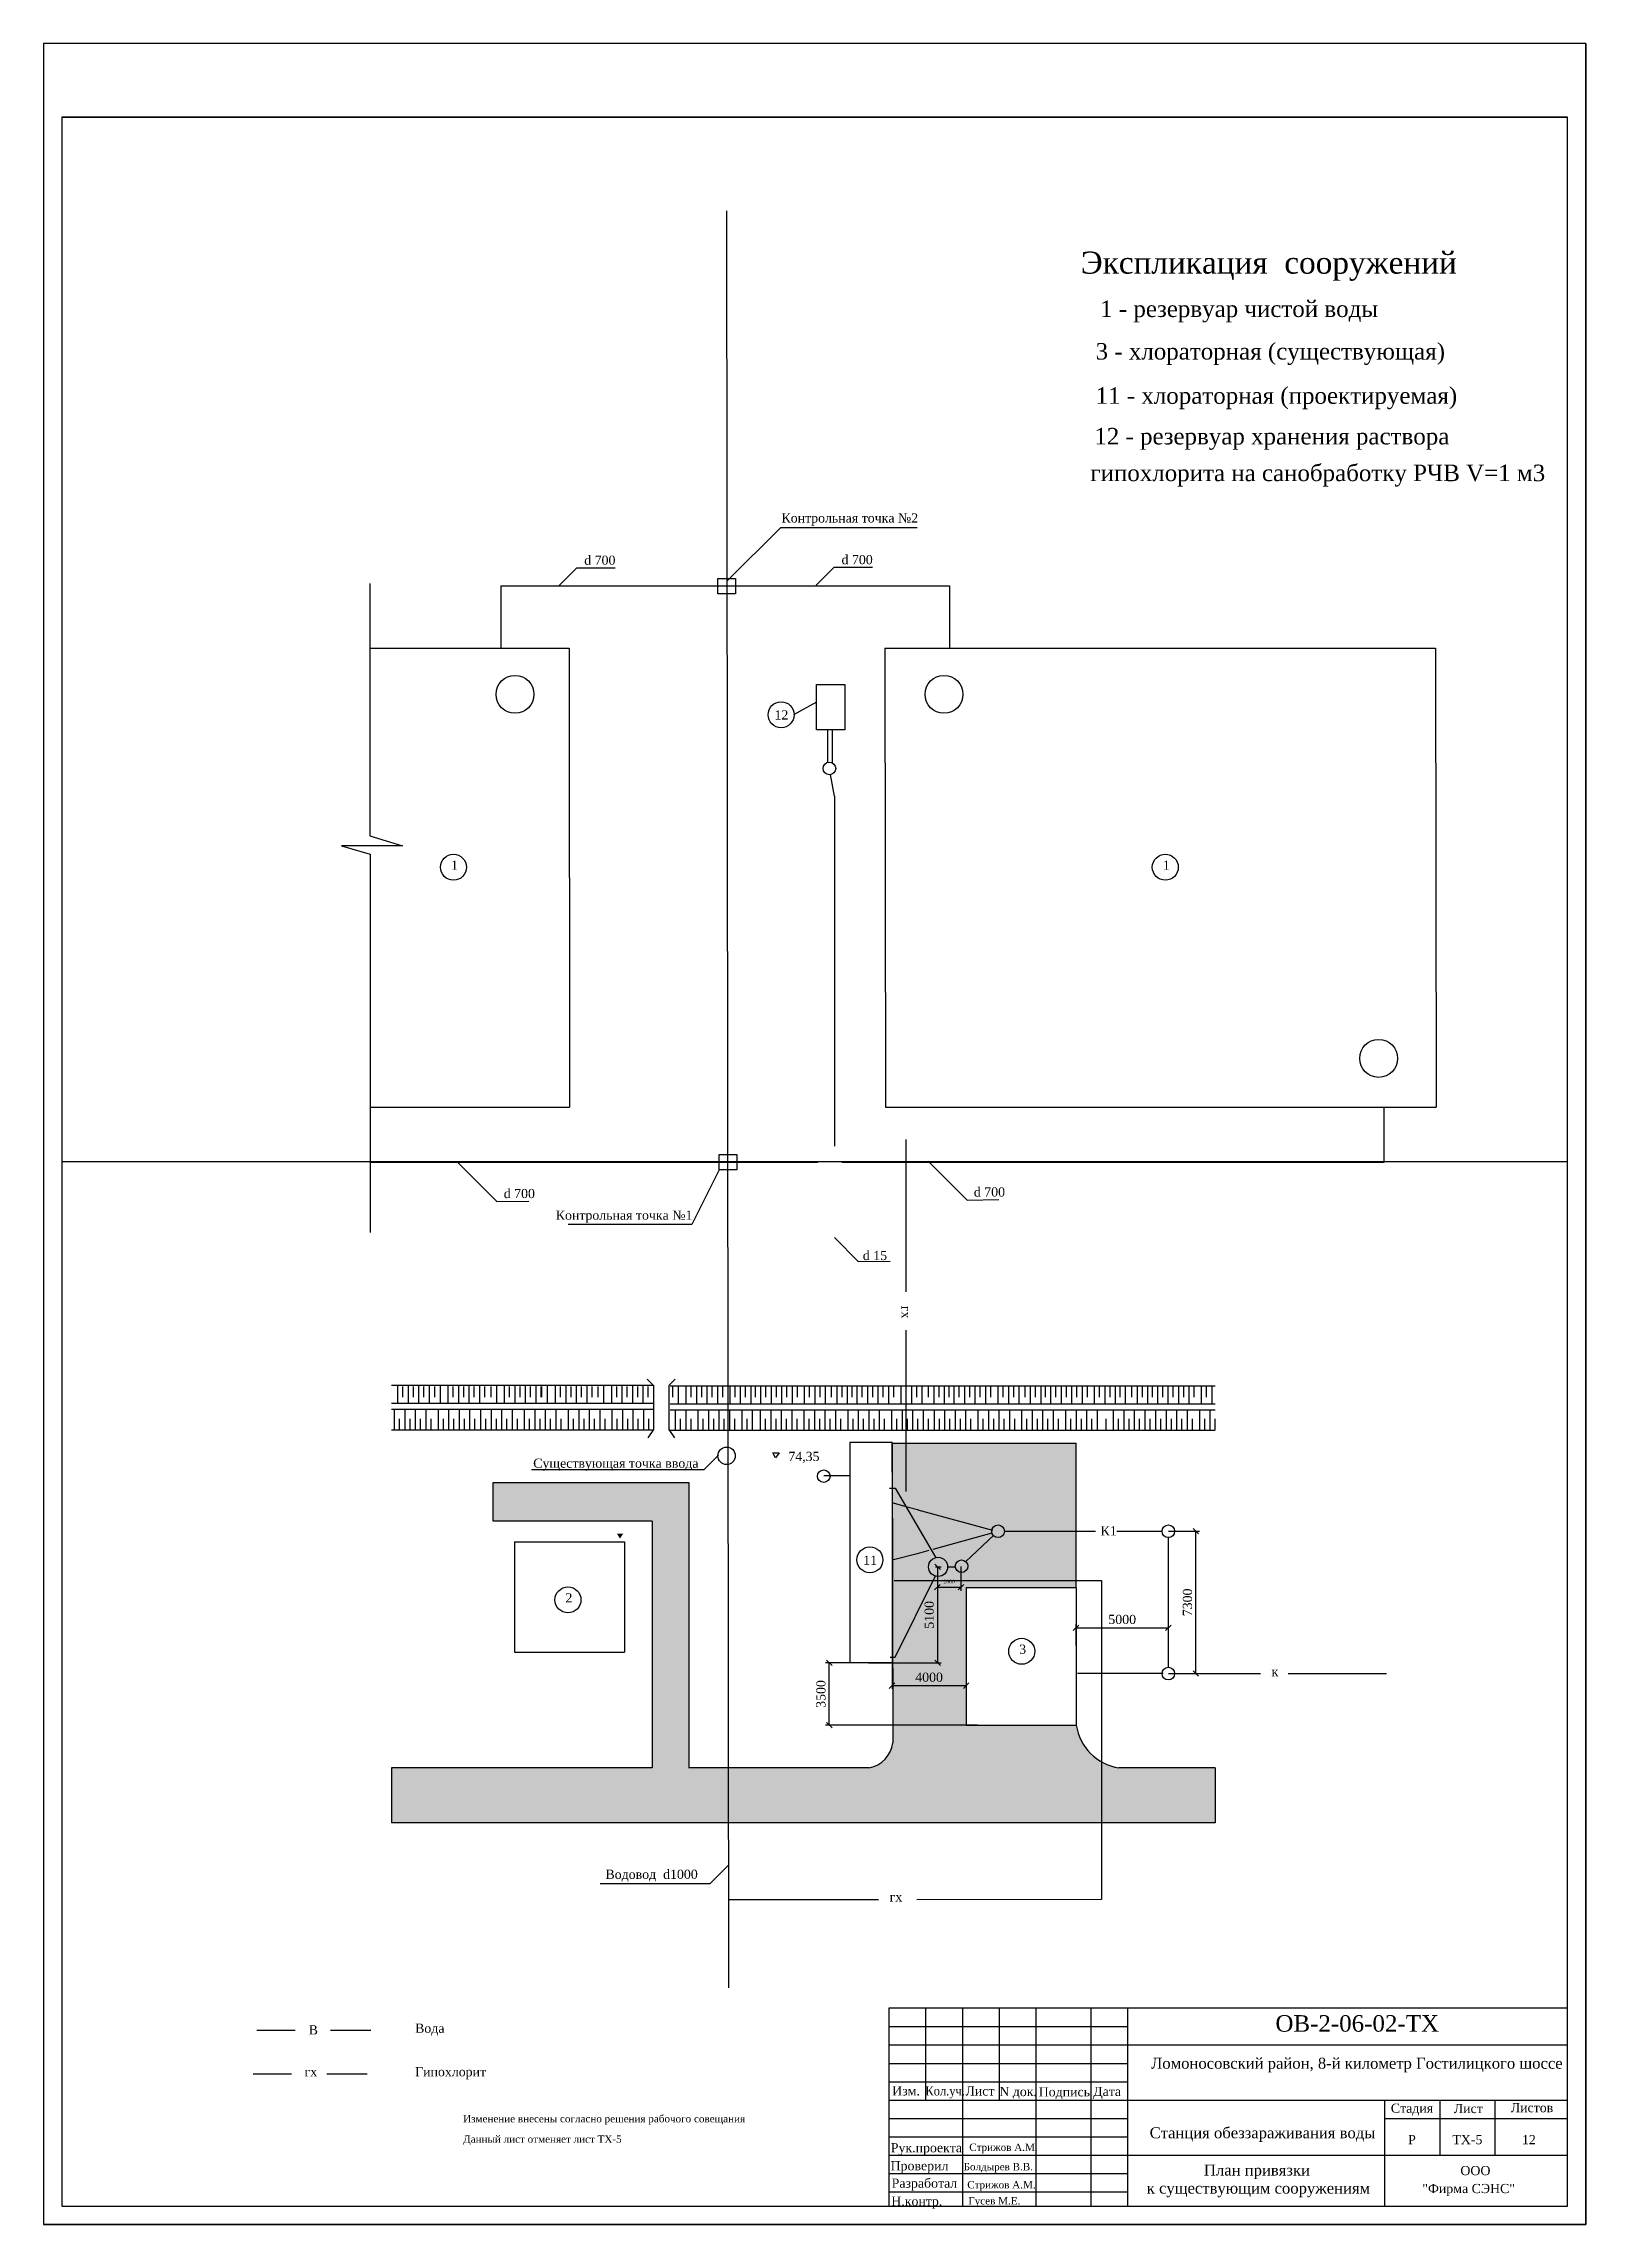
# Model space of a CAD drawing. Header units: millimetres. Extents: x 158645 to 1043550, y -60647 to 236438.
# Drawn here: x 230028 to 272044, y 175816 to 235216 of the extents above; entities that cross this region are included whole.
import ezdxf

# ---------------------------------------------------------------- set-up
doc = ezdxf.new("R2010")
doc.units = ezdxf.units.MM
doc.layers.add('опорудование', color=7, linetype='Continuous')
doc.styles.add('CН', font='TIMES.TTF')
doc.styles.add('СН с наклоном', font='TIMES.TTF', dxfattribs={"oblique": 15})
doc.dimstyles.new('СИС', dxfattribs={"dimscale": 0, "dimtxt": 100, "dimasz": 150, "dimexe": 100, "dimexo": 0.625, "dimgap": 100, "dimtad": 1, "dimdsep": 46, "dimtxsty": 'CН', "dimblk": 'OBLIQUE', "dimcen": 2.5, "dimclrd": 3, "dimclre": 3, "dimclrt": 7, "dimadec": 0, "dimazin": 0, "dimtm": 1e-09, "dimtfac": 1, "dimtmove": 0, "dimatfit": 3, "dimldrblk": 'NONE', "dimfxl": 0, "dimtolj": 1, "dimtzin": 0, "dimarcsym": 0})

msp = doc.modelspace()

# ---------------------------------------------------------------- texts
for s, height, style, p in [('Ломоносовский район, 8-й километр Гостилицкого шоссе', 300, 'СН с наклоном', (260187.639, 180055.609)), ('Изм.', 250, 'CН', (253137.673, 179327.982)), ('Лист', 250, 'CН', (255132.414, 179325.662)), ('N док.', 250, 'CН', (256055.15, 179309.311)), ('Подпись', 250, 'CН', (257128.248, 179302.326)), ('Дата', 250, 'CН', (258611.521, 179312.4)), ('Стадия', 250, 'CН', (266717.984, 178854.895)), ('Лист', 250, 'CН', (268432.305, 178847.316)), ('Листов', 250, 'CН', (269983.392, 178870.996)), ('Cтанция обеззараживания воды', 300, 'CН', (260150.879, 178161.259)), ('Р', 250, 'CН', (267188.664, 178000.057)), ('ТХ-5', 250, 'CН', (268394, 178000.057)), ('12', 250, 'CН', (270288.394, 178000.057)), ('Рук.проекта', 250, 'CН', (253099.659, 177780.078)), ('Стрижов А.М.', 200, 'CН', (255238.126, 177816.525)), ('Проверил', 250, 'CН', (253095.384, 177288.12)), ('Разработал', 250, 'CН', (253122.739, 176814.377)), ('Болдырев В.В.', 200, 'CН', (255083.119, 177288.12)), ('План привязки ', 300, 'CН', (261628.787, 177145.595)), ('ООО', 250, 'CН', (268612.697, 177156.199)), ('Н.контр.', 250, 'CН', (253113.621, 176322.414)), ('Стрижов А.М.', 200, 'CН', (255183.418, 176796.156)), ('Гусев М.Е.', 200, 'CН', (255210.772, 176358.856)), ('к существующим сооружениям', 300, 'CН', (260071.639, 176653.679)), ('"Фирма СЭНС"', 250, 'CН', (267575.028, 176668.147))]:
    msp.add_text(s, height=height, dxfattribs=dict(style=style)).set_placement(p)
at = {"style": 'CН', "width": 0.9}
msp.add_text('Кол.уч.', height=250, dxfattribs=at).set_placement((254042.184, 179327.982))
at = {"layer": 'опорудование', "color": 7, "ltscale": 80, "style": 'CН'}
for s, height, p in [('Экспликация  сооружений', 600, (258271.907, 228950.375)), ('1 - резервуар чистой воды', 450, (258801.053, 227769.101)), ('3 - хлораторная (существующая)', 450, (258678.42, 226610.033)), ('11 - хлораторная (проектируемая)', 450, (258678.42, 225404.644)), ('12 - резервуар хранения раствора ', 450, (258642.697, 224297.802)), ('гипохлорита на санобработку РЧВ V=1 м3', 450, (258535.53, 223298.069)), ('Контрольная точка №2', 250, (250123.265, 222171.18)), ('d 700', 250, (244751.299, 221019.69)), ('d 700', 250, (251758.92, 221035.385)), ('12', 250, (249932.495, 216805.278)), ('1', 250, (241121.613, 212713.215)), ('1', 250, (260507.723, 212713.215)), ('d 700', 250, (242558.757, 203769.927)), ('d 700', 250, (255361.821, 203812.519)), ('Контрольная точка №1', 250, (243975.972, 203179.887)), ('d 15', 250, (252337.983, 202081.826)), ('Существующая точка ввода', 250, (243361.542, 196424.676)), ('74,35', 250, (250310.383, 196609.334)), ('К1', 250, (258812.11, 194583.218)), ('2', 250, (244239.39, 192757.615)), ('3', 250, (256597.108, 191356.999)), ('к', 250, (263470.124, 190745.657)), ('Водовод  d1000', 250, (245329.439, 185226.985)), ('В', 250, (237246.684, 180989.981)), ('Вода', 250, (240145.084, 181033.562)), ('ОВ-2-06-02-ТХ', 450, (263575.144, 181064.681)), ('гх', 250, (237135.827, 179848.461)), ('Гипохлорит', 250, (240145.084, 179849.535)), ('Изменение внесены согласно решения рабочого совещания', 200, (241453.415, 178595.178)), ('Данный лист отменяет лист ТХ-5', 200, (241453.415, 178040.14))]:
    msp.add_text(s, height=height, dxfattribs=at).set_placement(p)
for rotation, p in [(270.04714861, (253391.639, 200835.175)), (0.04714861, (253068.849, 184609.995))]:
    msp.add_text('гх', height=250, rotation=rotation, dxfattribs=at).set_placement(p)
at = {"layer": 'опорудование', "color": 1, "ltscale": 80, "style": 'CН'}
msp.add_text('11', height=250, rotation=359.70460646, dxfattribs=at).set_placement((252347.41, 193780.047))

# ---------------------------------------------------------------- blocks, each defined once
blk = doc.blocks.new('_None')
blk = doc.blocks.new('_Oblique')
at = {"color": 0, "lineweight": -2}
blk.add_line((-0.5, -0.5), (0.5, 0.5), dxfattribs=at)
blk = doc.blocks.new('*D117')
at = {"layer": 'Defpoints', "color": 0, "ltscale": 80}
for p in [(260659, 192066), (258146, 191581), (260659, 191581)]:
    blk.add_point(p, dxfattribs=at)
at = {"layer": 'опорудование', "color": 3, "lineweight": -2, "ltscale": 80}
for p, q in [((258146, 191582), (258146, 192166)), ((258146, 192066), (260659, 192066)), ((260659, 191582), (260659, 192166))]:
    blk.add_line(p, q, dxfattribs=at)
at = {"layer": 'опорудование', "color": 3, "lineweight": -2, "ltscale": 80, "xscale": 150, "yscale": 150, "zscale": 150, "rotation": 180}
blk.add_blockref('_Oblique', (258146, 192066), dxfattribs=at)
at = {"layer": 'опорудование', "color": 3, "lineweight": -2, "ltscale": 80, "xscale": 150, "yscale": 150, "zscale": 150}
blk.add_blockref('_Oblique', (260659, 192066), dxfattribs=at)
at = {"layer": 'опорудование', "color": 7, "ltscale": 80, "insert": (259403, 192293), "char_height": 250, "attachment_point": 5, "style": 'CН'}
blk.add_mtext('\\A1;{\\fTimes New Roman|b0|i0|c204|p18;5000}', dxfattribs=at)
blk = doc.blocks.new('*D115')
at = {"layer": 'Defpoints', "color": 0, "ltscale": 80}
for p in [(254318, 193725), (252489, 191112), (254375, 191112)]:
    blk.add_point(p, dxfattribs=at)
at = {"layer": 'опорудование', "color": 3, "lineweight": -2, "ltscale": 80}
for p, q in [((254318, 193725), (254475, 193725)), ((254375, 193725), (254375, 191112)), ((252490, 191112), (254475, 191112))]:
    blk.add_line(p, q, dxfattribs=at)
at = {"layer": 'опорудование', "color": 3, "lineweight": -2, "ltscale": 80, "xscale": 150, "yscale": 150, "zscale": 150}
for p, rotation in [((254375, 193725), 90), ((254375, 191112), 270)]:
    blk.add_blockref('_Oblique', p, dxfattribs=dict(at, rotation=rotation))
at = {"layer": 'опорудование', "color": 7, "ltscale": 80, "insert": (254148, 192418), "char_height": 250, "attachment_point": 5, "rotation": 90, "style": 'CН'}
blk.add_mtext('\\A1;{\\fTimes New Roman|b0|i0|c204|p18;5100}', dxfattribs=at)
blk = doc.blocks.new('*D119')
at = {"layer": 'Defpoints', "color": 0, "ltscale": 80}
for p in [(253134, 191142), (255152, 191142), (255152, 190491)]:
    blk.add_point(p, dxfattribs=at)
at = {"layer": 'опорудование', "color": 3, "lineweight": -2, "ltscale": 80}
for p, q in [((253134, 191142), (253134, 190391)), ((255152, 191142), (255152, 190391)), ((253134, 190491), (255152, 190491))]:
    blk.add_line(p, q, dxfattribs=at)
at = {"layer": 'опорудование', "color": 3, "lineweight": -2, "ltscale": 80, "xscale": 150, "yscale": 150, "zscale": 150, "rotation": 180}
blk.add_blockref('_Oblique', (253134, 190491), dxfattribs=at)
at = {"layer": 'опорудование', "color": 3, "lineweight": -2, "ltscale": 80, "xscale": 150, "yscale": 150, "zscale": 150}
blk.add_blockref('_Oblique', (255152, 190491), dxfattribs=at)
at = {"layer": 'опорудование', "color": 7, "ltscale": 80, "insert": (254143, 190718), "char_height": 250, "attachment_point": 5, "style": 'CН'}
blk.add_mtext('\\A1;{\\fTimes New Roman|b0|i0|c204|p18;4000}', dxfattribs=at)
blk = doc.blocks.new('*D118')
at = {"layer": 'Defpoints', "color": 0, "ltscale": 80}
for p in [(251424, 191112), (252846, 191112), (255463, 189413)]:
    blk.add_point(p, dxfattribs=at)
at = {"layer": 'опорудование', "color": 3, "lineweight": -2, "ltscale": 80}
for p, q in [((252846, 191112), (251324, 191112)), ((251424, 189413), (251424, 191112)), ((255463, 189413), (251324, 189413))]:
    blk.add_line(p, q, dxfattribs=at)
at = {"layer": 'опорудование', "color": 3, "lineweight": -2, "ltscale": 80, "xscale": 150, "yscale": 150, "zscale": 150}
for p, rotation in [((251424, 191112), 90), ((251424, 189413), 270)]:
    blk.add_blockref('_Oblique', p, dxfattribs=dict(at, rotation=rotation))
at = {"layer": 'опорудование', "color": 7, "ltscale": 80, "insert": (251197, 190263), "char_height": 250, "attachment_point": 5, "rotation": 90, "style": 'CН'}
blk.add_mtext('\\A1;{\\fTimes New Roman|b0|i0|c204|p18;3500}', dxfattribs=at)
blk = doc.blocks.new('*D114')
at = {"layer": 'Defpoints', "color": 0, "ltscale": 80}
for p in [(254368, 193723), (255012, 193731), (255012, 193172)]:
    blk.add_point(p, dxfattribs=at)
at = {"layer": 'опорудование', "color": 3, "lineweight": -2, "ltscale": 80}
for p, q in [((254368, 193723), (254368, 193072)), ((255012, 193731), (255012, 193072)), ((254368, 193172), (255012, 193172))]:
    blk.add_line(p, q, dxfattribs=at)
at = {"layer": 'опорудование', "color": 3, "lineweight": -2, "ltscale": 80, "xscale": 150, "yscale": 150, "zscale": 150, "rotation": 180}
blk.add_blockref('_Oblique', (254368, 193172), dxfattribs=at)
at = {"layer": 'опорудование', "color": 3, "lineweight": -2, "ltscale": 80, "xscale": 150, "yscale": 150, "zscale": 150}
blk.add_blockref('_Oblique', (255012, 193172), dxfattribs=at)
at = {"layer": 'опорудование', "color": 7, "ltscale": 80, "insert": (254690, 193323), "char_height": 100, "attachment_point": 5, "style": 'CН'}
blk.add_mtext('\\A1;{\\fTimes New Roman|b0|i0|c204|p18;2000}', dxfattribs=at)
blk = doc.blocks.new('*D116')
at = {"layer": 'Defpoints', "color": 0, "ltscale": 80}
for p in [(260659, 194696), (261408, 194696), (260659, 190819)]:
    blk.add_point(p, dxfattribs=at)
at = {"layer": 'опорудование', "color": 3, "lineweight": -2, "ltscale": 80}
for p, q in [((260659, 194696), (261508, 194696)), ((261408, 190819), (261408, 194696)), ((260659, 190819), (261508, 190819))]:
    blk.add_line(p, q, dxfattribs=at)
at = {"layer": 'опорудование', "color": 3, "lineweight": -2, "ltscale": 80, "xscale": 150, "yscale": 150, "zscale": 150}
for p, rotation in [((261408, 194696), 90), ((261408, 190819), 270)]:
    blk.add_blockref('_Oblique', p, dxfattribs=dict(at, rotation=rotation))
at = {"layer": 'опорудование', "color": 7, "ltscale": 80, "insert": (261180, 192758), "char_height": 250, "attachment_point": 5, "rotation": 90, "style": 'CН'}
blk.add_mtext('\\A1;{\\fTimes New Roman|b0|i0|c204|p18;7300}', dxfattribs=at)

# ---------------------------------------------------------------- dimensions: what is measured, and where the dimension line sits
at = {"layer": 'опорудование', "color": 7, "ltscale": 80}
for base, p1, p2, angle, text, picture, middle in [((261408.002, 194696.128), (260658.764, 190819.222), (260658.764, 194696.128), 90, '{\\fTimes New Roman|b0|i0|c204|p18;7300}', '*D116', (261180.479, 192757.675)), ((254374.974, 191111.979), (254317.813, 193724.772), (252488.928, 191111.979), 270, '{\\fTimes New Roman|b0|i0|c204|p18;5100}', '*D115', (254147.811, 192418.376)), ((251424.255, 191111.979), (255463.395, 189413.229), (252846.347, 191111.979), 90, '{\\fTimes New Roman|b0|i0|c204|p18;3500}', '*D118', (251197.092, 190262.604))]:
    dim = msp.add_linear_dim(base=base, p1=p1, p2=p2, angle=angle, text=text, dimstyle='СИС', override={"dimscale": 1, "dimtxt": 250}, dxfattribs=at)
    dim.commit()
    dim.dimension.update_dxf_attribs({"geometry": picture, "text_midpoint": middle})
at = {"layer": 'опорудование', "color": 1, "ltscale": 80}
dim = msp.add_linear_dim(base=(255012.377, 193171.745), p1=(254368.016, 193723.415), p2=(255012.377, 193731.176), text='{\\fTimes New Roman|b0|i0|c204|p18;2000}', dimstyle='СИС', override={"dimscale": 1}, dxfattribs=at)
dim.commit()
dim.dimension.update_dxf_attribs({"geometry": '*D114', "text_midpoint": (254690.197, 193322.61)})
at = {"layer": 'опорудование', "color": 7, "ltscale": 80}
for base, p1, p2, text, picture, middle in [((260658.764, 192066.163), (258146.392, 191581.193), (260658.764, 191581.193), '{\\fTimes New Roman|b0|i0|c204|p18;5000}', '*D117', (259402.578, 192293.326)), ((255151.65, 190490.543), (253133.793, 191142.452), (255151.65, 191142.452), '{\\fTimes New Roman|b0|i0|c204|p18;4000}', '*D119', (254142.722, 190717.706))]:
    dim = msp.add_linear_dim(base=base, p1=p1, p2=p2, text=text, dimstyle='СИС', override={"dimscale": 1, "dimtxt": 250}, dxfattribs=at)
    dim.commit()
    dim.dimension.update_dxf_attribs({"geometry": picture, "text_midpoint": middle})

# ---------------------------------------------------------------- hatches: boundary and pattern name
at = {"layer": 'опорудование', "ltscale": 80}
h = msp.add_hatch(dxfattribs=at)
h.set_pattern_fill('SWAMP', scale=10, style=0)
h.set_pattern_definition([(360, (64198.84, 181895.07), (127, 219.97), [31.75, -222.25]), (90, (64214.71, 181895.07), (-127, 219.97), [15.875, -424.066]), (90, (64218.68, 181895.07), (-127, 219.97), [12.7, -427.241]), (90, (64210.75, 181895.07), (-127, 219.97), [12.7, -427.241]), (60, (64222.65, 181895.07), (-126.9996, 219.97023), [10.16, -243.84]), (120, (64206.78, 181895.07), (-253.9996, 0.00023), [10.16, -243.84])])
h.paths.add_polyline_path([(247601.65, 194406.579), (247602.252, 196020.236), (242271.207, 196020.236), (242271.207, 194974.148), (246601.65, 194974.148), (246602.525, 188250.861), (245869.571, 188250.861), (239505.383, 188250.861), (239505.383, 186750.861), (248675.183, 186750.861), (248673.444, 188250.861), (247603.653, 188250.861)])
h.paths.add_polyline_path([(251206.36, 186750.861), (251206.36, 188250.861), (248673.444, 188250.861), (248675.183, 186750.861)])
h.paths.add_polyline_path([(261934.354, 186750.861), (261934.354, 188250.861), (259308.621, 188250.861, -0.325710091), (258151.65, 189413.229), (255151.65, 189413.229), (255151.65, 193163.229), (258151.65, 193163.229), (258151.65, 197097.17), (253136.555, 197097.17), (253151.621, 188932.213, -0.326935667), (252511.805, 188250.861), (251206.36, 188250.861), (251206.36, 186750.861)])
msp.add_hatch(color=7, dxfattribs=at).paths.add_polyline_path([(245816.092, 194628.53), (245660.087, 194628.53), (245644.489, 194628.53), (245722.489, 194496.064)])

# ---------------------------------------------------------------- linework, layer by layer
for p, q in [((230028.163, 235215.821), (230028.163, 175815.821)), ((272028.163, 235215.821), (230028.163, 235215.821)), ((272028.163, 175815.821), (272028.163, 235215.821)), ((272028.163, 235215.821), (272028.163, 175815.821)), ((230528.163, 233215.821), (230528.163, 176315.821)), ((230528.163, 233215.821), (271528.163, 233215.821)), ((271528.163, 233215.821), (230528.163, 233215.821)), ((271528.163, 176315.821), (271528.163, 233215.821)), ((253049.098, 181702.031), (253049.098, 176315.821)), ((271528.163, 181702.031), (253049.098, 181702.031)), ((253049.098, 181202.031), (259549.098, 181202.031)), ((254049.098, 181702.031), (254049.098, 179202.031)), ((255049.098, 181702.031), (255049.098, 176315.821)), ((256049.098, 181702.031), (256049.098, 179202.031)), ((257049.098, 181702.031), (257049.098, 176315.821)), ((258549.098, 181702.031), (258549.098, 176315.821)), ((259549.098, 181702.031), (259549.098, 176315.821)), ((253049.098, 180702.031), (271528.163, 180702.031)), ((253049.098, 180202.031), (259549.098, 180202.031)), ((253049.098, 179702.031), (259549.098, 179702.031)), ((253049.098, 179202.031), (271528.163, 179202.031)), ((266549.098, 179202.031), (266549.098, 176315.821)), ((268049.098, 179202.031), (268049.098, 177702.031)), ((269549.098, 179202.031), (269549.098, 177702.031)), ((253049.098, 178702.031), (259549.098, 178702.031)), ((253049.098, 178202.031), (259549.098, 178202.031)), ((266549.098, 178702.031), (271528.163, 178702.031)), ((253049.098, 177702.031), (271528.163, 177702.031)), ((253049.098, 177202.031), (259549.098, 177202.031)), ((253049.098, 176702.031), (259549.098, 176702.031)), ((230528.163, 176315.821), (271528.163, 176315.821)), ((230028.163, 175815.821), (272028.163, 175815.821)), ((272028.163, 175815.821), (230028.163, 175815.821))]:
    msp.add_line(p, q)
msp.add_arc((272033.784, 175848.709), 10, 270, 0)
at = {"layer": 'Defpoints', "color": 2}
msp.add_line((230528.163, 204765.821), (271528.163, 204765.821), dxfattribs=at)
at = {"layer": 'Defpoints', "color": 7, "ltscale": 80}
for p, q in [((239505.383, 188250.861), (239505.383, 186750.861)), ((261934.354, 188250.861), (261934.354, 186750.861))]:
    msp.add_line(p, q, dxfattribs=at)
at = {"layer": 'опорудование', "color": 1, "ltscale": 80}
for p, q in [((248624.269, 230665.373), (248680.389, 182260.605)), ((242480.943, 220449.993), (254701.521, 220449.993)), ((242480.943, 220449.993), (242480.943, 218749.993)), ((254701.521, 220449.993), (254701.521, 218749.993)), ((251378.016, 216514.868), (251375.701, 215634.59)), ((251504.652, 216527.042), (251503.045, 215624.965)), ((251565.538, 214717.715), (251459.904, 215303.675)), ((251565.538, 214717.715), (251565.538, 205180.625)), ((266540.207, 204749.993), (266540.207, 206249.993)), ((253508.4, 205362.432), (253508.4, 201214.14)), ((238916.61, 204749.993), (251114.665, 204749.993)), ((251769.145, 204749.993), (266540.207, 204749.993)), ((253508.4, 200170.931), (253508.4, 195774.251)), ((251983.793, 197111.979), (251983.793, 191111.979)), ((253133.793, 197111.979), (251983.793, 197111.979)), ((253133.793, 197111.979), (253133.793, 191111.979)), ((251274.601, 196213.354), (251983.793, 196213.354)), ((253063.963, 195869.044), (253220.155, 195869.044)), ((253131.438, 195476.969), (253486.107, 195379.663)), ((253220.155, 195869.044), (254317.84, 193993.417)), ((253542.672, 195364.145), (253861.824, 195276.583)), ((253832.446, 195282.824), (255872.444, 194724.957)), ((254251.025, 194206.298), (255856.812, 194650.618)), ((255144.943, 193871.253), (255908.931, 194590.392)), ((256193.884, 194696.128), (258679.097, 194696.128)), ((259254.804, 194696.128), (260487.156, 194696.128)), ((260658.764, 190990.767), (260658.764, 194524.52)), ((253133.772, 193917.319), (253855.812, 194100.252)), ((253829.77, 194089.737), (254149.355, 194178.166)), ((254645.09, 193725.698), (254859.287, 193725.698)), ((253190.715, 193350.152), (258838.741, 193350.152)), ((253220.155, 191267.794), (254317.84, 193479.83)), ((258838.741, 193350.152), (258838.741, 184663.898)), ((253133.793, 191111.979), (251983.793, 191111.979)), ((253086.276, 191267.794), (253220.155, 191267.794)), ((252764.5, 184656.855), (248677.617, 184652.117)), ((258838.741, 184663.898), (253810.91, 184658.068)), ((235830.595, 181104.676), (236875.159, 181104.676)), ((237843.606, 181104.676), (238941.179, 181104.676)), ((235731.873, 179920.649), (236776.437, 179920.649)), ((237744.884, 179920.649), (238842.458, 179920.649))]:
    msp.add_line(p, q, dxfattribs=at)
at = {"layer": 'опорудование', "color": 7, "ltscale": 80}
for p, q in [((238916.61, 220506.803), (238916.61, 213639.825)), ((238930.12, 218749.993), (244338.081, 218749.993)), ((244338.081, 218749.993), (244352.573, 206249.993)), ((252938.087, 218749.993), (267938.097, 218749.993)), ((252938.087, 218749.993), (252952.579, 206249.993)), ((267938.097, 218749.993), (267952.589, 206249.993)), ((239805.053, 213366.196), (238136.563, 213366.196)), ((238136.563, 213366.196), (238922.864, 213136.297)), ((238916.61, 213639.825), (239805.053, 213366.196)), ((238922.864, 213136.297), (238922.864, 202830.694)), ((238930.12, 206249.993), (244352.573, 206249.993)), ((252952.579, 206249.993), (267952.589, 206249.993)), ((239505.383, 198676.846), (246641.058, 198676.846)), ((239665.776, 198644.646), (239665.776, 198185.492)), ((239801.939, 198639.206), (239801.939, 198350.837)), ((239954.443, 198644.646), (239954.443, 198185.492)), ((240090.606, 198639.206), (240090.606, 198350.837)), ((240237.662, 198644.646), (240237.662, 198185.492)), ((240373.825, 198639.206), (240373.825, 198350.837)), ((240526.329, 198644.646), (240526.329, 198185.492)), ((240672.313, 198639.206), (240672.313, 198350.837)), ((240824.817, 198644.646), (240824.817, 198185.492)), ((241037.999, 198644.646), (241037.999, 198185.492)), ((241174.162, 198639.206), (241174.162, 198350.837)), ((241326.666, 198644.646), (241326.666, 198185.492)), ((241462.829, 198639.206), (241462.829, 198350.837)), ((241609.885, 198644.646), (241609.885, 198185.492)), ((241746.048, 198639.206), (241746.048, 198350.837)), ((241898.552, 198644.646), (241898.552, 198185.492)), ((242034.715, 198639.206), (242034.715, 198350.837)), ((242205.115, 198639.206), (242205.115, 198350.837)), ((242357.619, 198644.646), (242357.619, 198185.492)), ((242570.801, 198644.646), (242570.801, 198185.492)), ((242706.964, 198639.206), (242706.964, 198350.837)), ((242859.468, 198644.646), (242859.468, 198185.492)), ((242995.631, 198639.206), (242995.631, 198350.837)), ((243142.687, 198644.646), (243142.687, 198185.492)), ((243278.851, 198639.206), (243278.851, 198350.837)), ((243431.354, 198644.646), (243431.354, 198185.492)), ((243567.518, 198639.206), (243567.518, 198350.837)), ((243591.937, 198639.206), (243591.937, 198350.837)), ((243744.441, 198644.646), (243744.441, 198185.492)), ((243957.623, 198644.646), (243957.623, 198185.492)), ((244093.786, 198639.206), (244093.786, 198350.837)), ((244246.29, 198644.646), (244246.29, 198185.492)), ((244382.453, 198639.206), (244382.453, 198350.837)), ((244529.509, 198644.646), (244529.509, 198185.492)), ((244665.672, 198639.206), (244665.672, 198350.837)), ((244818.176, 198644.646), (244818.176, 198185.492)), ((244954.339, 198639.206), (244954.339, 198350.837)), ((245124.739, 198639.206), (245124.739, 198350.837)), ((245277.243, 198644.646), (245277.243, 198185.492)), ((245490.425, 198644.646), (245490.425, 198185.492)), ((245626.588, 198639.206), (245626.588, 198350.837)), ((245779.092, 198644.646), (245779.092, 198185.492)), ((245915.255, 198639.206), (245915.255, 198350.837)), ((246062.311, 198644.646), (246062.311, 198185.492)), ((246198.475, 198639.206), (246198.475, 198350.837)), ((246350.978, 198644.646), (246350.978, 198185.492)), ((246638.777, 198665.649), (246464.656, 198839.59)), ((246487.142, 198639.206), (246487.142, 198350.837)), ((246638.777, 198676.846), (246638.777, 197460.892)), ((247056.669, 198665.649), (247230.79, 198839.59)), ((247056.669, 198660.592), (247056.669, 197444.637)), ((247091.493, 198660.592), (261934.354, 198660.592)), ((247153.878, 198639.206), (247153.878, 198350.837)), ((247306.382, 198644.646), (247306.382, 198169.237)), ((247519.564, 198644.646), (247519.564, 198169.237)), ((247655.727, 198639.206), (247655.727, 198350.837)), ((247808.231, 198644.646), (247808.231, 198169.237)), ((247944.394, 198639.206), (247944.394, 198350.837)), ((248091.45, 198644.646), (248091.45, 198169.237)), ((248227.613, 198639.206), (248227.613, 198350.837)), ((248380.117, 198644.646), (248380.117, 198169.237)), ((248516.281, 198639.206), (248516.281, 198350.837)), ((248712.593, 198644.646), (248712.593, 198169.237)), ((248848.756, 198639.206), (248848.756, 198350.837)), ((249001.26, 198644.646), (249001.26, 198169.237)), ((249137.423, 198639.206), (249137.423, 198350.837)), ((249284.479, 198644.646), (249284.479, 198169.237)), ((249407.713, 198639.206), (249407.713, 198350.837)), ((249550.293, 198644.646), (249550.293, 198169.237)), ((249686.456, 198639.206), (249686.456, 198350.837)), ((249838.96, 198644.646), (249838.96, 198169.237)), ((249975.124, 198639.206), (249975.124, 198350.837)), ((250122.18, 198644.646), (250122.18, 198169.237)), ((250258.343, 198639.206), (250258.343, 198350.837)), ((250410.847, 198644.646), (250410.847, 198169.237)), ((250547.01, 198639.206), (250547.01, 198350.837)), ((250743.322, 198644.646), (250743.322, 198169.237)), ((250879.485, 198639.206), (250879.485, 198350.837)), ((251031.989, 198644.646), (251031.989, 198169.237)), ((251168.152, 198639.206), (251168.152, 198350.837)), ((251315.208, 198644.646), (251315.208, 198169.237)), ((251476.759, 198639.206), (251476.759, 198350.837)), ((251629.263, 198644.646), (251629.263, 198169.237)), ((251765.426, 198639.206), (251765.426, 198350.837)), ((251912.482, 198644.646), (251912.482, 198169.237)), ((252035.716, 198639.206), (252035.716, 198350.837)), ((252178.296, 198644.646), (252178.296, 198169.237)), ((252314.459, 198639.206), (252314.459, 198350.837)), ((252466.963, 198644.646), (252466.963, 198169.237)), ((252603.126, 198639.206), (252603.126, 198350.837)), ((252750.182, 198644.646), (252750.182, 198169.237)), ((252886.346, 198639.206), (252886.346, 198350.837)), ((253038.85, 198644.646), (253038.85, 198169.237)), ((253175.013, 198639.206), (253175.013, 198350.837)), ((253371.325, 198644.646), (253371.325, 198169.237)), ((253507.488, 198639.206), (253507.488, 198350.837)), ((253659.992, 198644.646), (253659.992, 198169.237)), ((253796.155, 198639.206), (253796.155, 198350.837)), ((253943.211, 198644.646), (253943.211, 198169.237)), ((254119.693, 198639.206), (254119.693, 198350.837)), ((254272.197, 198644.646), (254272.197, 198169.237)), ((254408.36, 198639.206), (254408.36, 198350.837)), ((254555.416, 198644.646), (254555.416, 198169.237)), ((254678.65, 198639.206), (254678.65, 198350.837)), ((254821.23, 198644.646), (254821.23, 198169.237)), ((254957.394, 198639.206), (254957.394, 198350.837)), ((255109.898, 198644.646), (255109.898, 198169.237)), ((255246.061, 198639.206), (255246.061, 198350.837)), ((255393.117, 198644.646), (255393.117, 198169.237)), ((255529.28, 198639.206), (255529.28, 198350.837)), ((255681.784, 198644.646), (255681.784, 198169.237)), ((255817.947, 198639.206), (255817.947, 198350.837)), ((256014.259, 198644.646), (256014.259, 198169.237)), ((256150.422, 198639.206), (256150.422, 198350.837)), ((256302.926, 198644.646), (256302.926, 198169.237)), ((256439.09, 198639.206), (256439.09, 198350.837)), ((256586.146, 198644.646), (256586.146, 198169.237)), ((256747.696, 198639.206), (256747.696, 198350.837)), ((256900.2, 198644.646), (256900.2, 198169.237)), ((257036.363, 198639.206), (257036.363, 198350.837)), ((257183.419, 198644.646), (257183.419, 198169.237)), ((257306.653, 198639.206), (257306.653, 198350.837)), ((257449.233, 198644.646), (257449.233, 198169.237)), ((257585.396, 198639.206), (257585.396, 198350.837)), ((257737.9, 198644.646), (257737.9, 198169.237)), ((257874.064, 198639.206), (257874.064, 198350.837)), ((258021.12, 198644.646), (258021.12, 198169.237)), ((258157.283, 198639.206), (258157.283, 198350.837)), ((258309.787, 198644.646), (258309.787, 198169.237)), ((258445.95, 198639.206), (258445.95, 198350.837)), ((258642.262, 198644.646), (258642.262, 198169.237)), ((258778.425, 198639.206), (258778.425, 198350.837)), ((258930.929, 198644.646), (258930.929, 198169.237)), ((259067.092, 198639.206), (259067.092, 198350.837)), ((259214.148, 198644.646), (259214.148, 198169.237)), ((259335.866, 198639.206), (259335.866, 198350.837)), ((259482.922, 198644.646), (259482.922, 198169.237)), ((259659.404, 198639.206), (259659.404, 198350.837)), ((259811.908, 198644.646), (259811.908, 198169.237)), ((259948.071, 198639.206), (259948.071, 198350.837)), ((260095.127, 198644.646), (260095.127, 198169.237)), ((260218.361, 198639.206), (260218.361, 198350.837)), ((260360.941, 198644.646), (260360.941, 198169.237)), ((260497.104, 198639.206), (260497.104, 198350.837)), ((260649.608, 198644.646), (260649.608, 198169.237)), ((260785.772, 198639.206), (260785.772, 198350.837)), ((260932.828, 198644.646), (260932.828, 198169.237)), ((261068.991, 198639.206), (261068.991, 198350.837)), ((261221.495, 198644.646), (261221.495, 198169.237)), ((261357.658, 198639.206), (261357.658, 198350.837)), ((261553.97, 198644.646), (261553.97, 198169.237)), ((261690.133, 198639.206), (261690.133, 198350.837)), ((261842.637, 198644.646), (261842.637, 198169.237)), ((239505.383, 198185.492), (245778.815, 198185.492)), ((239505.383, 198017.504), (246641.058, 198017.504)), ((239585.751, 197464.245), (239585.751, 198013.777)), ((239874.418, 197464.245), (239874.418, 198013.777)), ((240157.638, 197464.245), (240157.638, 198013.777)), ((240446.305, 197464.245), (240446.305, 198013.777)), ((240778.78, 197464.245), (240778.78, 198013.777)), ((241067.447, 197464.245), (241067.447, 198013.777)), ((241350.667, 197464.245), (241350.667, 198013.777)), ((241639.334, 197464.245), (241639.334, 198013.777)), ((241935.655, 197464.245), (241935.655, 198013.777)), ((242224.323, 197464.245), (242224.323, 198013.777)), ((242507.542, 197464.245), (242507.542, 198013.777)), ((242796.209, 197464.245), (242796.209, 198013.777)), ((243128.684, 197464.245), (243128.684, 198013.777)), ((243417.352, 197464.245), (243417.352, 198013.777)), ((243700.571, 197464.245), (243700.571, 198013.777)), ((243989.238, 197464.245), (243989.238, 198013.777)), ((244321.712, 197464.245), (244321.712, 198013.777)), ((244610.38, 197464.245), (244610.38, 198013.777)), ((244893.599, 197464.245), (244893.599, 198013.777)), ((245182.266, 197464.245), (245182.266, 198013.777)), ((245514.741, 197464.245), (245514.741, 198013.777)), ((245779.092, 198185.492), (246641.058, 198185.492)), ((245803.408, 197464.245), (245803.408, 198013.777)), ((246086.628, 197464.245), (246086.628, 198013.777)), ((246375.295, 197464.245), (246375.295, 198013.777)), ((247091.493, 198169.237), (261934.354, 198169.237)), ((247091.493, 198001.249), (261934.354, 198001.249)), ((247234.274, 197464.245), (247234.274, 198013.777)), ((247522.941, 197464.245), (247522.941, 198013.777)), ((247855.415, 197464.245), (247855.415, 198013.777)), ((248144.082, 197464.245), (248144.082, 198013.777)), ((248427.302, 197464.245), (248427.302, 198013.777)), ((248715.969, 197464.245), (248715.969, 198013.777)), ((249048.444, 197464.245), (249048.444, 198013.777)), ((249337.111, 197464.245), (249337.111, 198013.777)), ((249550.293, 197464.245), (249550.293, 198013.777)), ((249838.96, 197464.245), (249838.96, 198013.777)), ((250122.18, 197464.245), (250122.18, 198013.777)), ((250410.847, 197464.245), (250410.847, 198013.777)), ((250743.322, 197464.245), (250743.322, 198013.777)), ((251031.989, 197464.245), (251031.989, 198013.777)), ((251315.208, 197464.245), (251315.208, 198013.777)), ((251603.876, 197464.245), (251603.876, 198013.777)), ((251936.35, 197464.245), (251936.35, 198013.777)), ((252225.017, 197464.245), (252225.017, 198013.777)), ((252508.236, 197464.245), (252508.236, 198013.777)), ((252796.904, 197464.245), (252796.904, 198013.777)), ((253129.379, 197464.245), (253129.379, 198013.777)), ((253418.046, 197464.245), (253418.046, 198013.777)), ((253701.265, 197464.245), (253701.265, 198013.777)), ((253989.932, 197464.245), (253989.932, 198013.777)), ((254286.254, 197464.245), (254286.254, 198013.777)), ((254574.921, 197464.245), (254574.921, 198013.777)), ((254858.141, 197464.245), (254858.141, 198013.777)), ((255146.808, 197464.245), (255146.808, 198013.777)), ((255479.283, 197464.245), (255479.283, 198013.777)), ((255767.95, 197464.245), (255767.95, 198013.777)), ((256051.169, 197464.245), (256051.169, 198013.777)), ((256339.837, 197464.245), (256339.837, 198013.777)), ((256672.311, 197464.245), (256672.311, 198013.777)), ((256960.978, 197464.245), (256960.978, 198013.777)), ((257244.197, 197464.245), (257244.197, 198013.777)), ((257532.865, 197464.245), (257532.865, 198013.777)), ((257865.34, 197464.245), (257865.34, 198013.777)), ((258154.007, 197464.245), (258154.007, 198013.777)), ((258437.226, 197464.245), (258437.226, 198013.777)), ((258725.893, 197464.245), (258725.893, 198013.777)), ((259163.696, 197464.245), (259163.696, 198013.777)), ((259452.363, 197464.245), (259452.363, 198013.777)), ((259735.583, 197464.245), (259735.583, 198013.777)), ((260024.25, 197464.245), (260024.25, 198013.777)), ((260320.571, 197464.245), (260320.571, 198013.777)), ((260609.239, 197464.245), (260609.239, 198013.777)), ((260892.458, 197464.245), (260892.458, 198013.777)), ((261181.125, 197464.245), (261181.125, 198013.777)), ((261513.6, 197464.245), (261513.6, 198013.777)), ((261802.268, 197464.245), (261802.268, 198013.777)), ((239505.383, 197460.892), (246641.058, 197460.892)), ((239721.915, 197469.686), (239721.915, 197758.054)), ((240010.582, 197469.686), (240010.582, 197758.054)), ((240293.801, 197469.686), (240293.801, 197758.054)), ((240582.468, 197469.686), (240582.468, 197758.054)), ((240914.943, 197469.686), (240914.943, 197758.054)), ((241203.611, 197469.686), (241203.611, 197758.054)), ((241486.83, 197469.686), (241486.83, 197758.054)), ((241775.497, 197469.686), (241775.497, 197758.054)), ((242071.819, 197469.686), (242071.819, 197758.054)), ((242360.486, 197469.686), (242360.486, 197758.054)), ((242643.705, 197469.686), (242643.705, 197758.054)), ((242932.372, 197469.686), (242932.372, 197758.054)), ((243264.848, 197469.686), (243264.848, 197758.054)), ((243553.515, 197469.686), (243553.515, 197758.054)), ((243836.734, 197469.686), (243836.734, 197758.054)), ((244125.401, 197469.686), (244125.401, 197758.054)), ((244457.876, 197469.686), (244457.876, 197758.054)), ((244746.543, 197469.686), (244746.543, 197758.054)), ((245029.762, 197469.686), (245029.762, 197758.054)), ((245318.429, 197469.686), (245318.429, 197758.054)), ((245650.904, 197469.686), (245650.904, 197758.054)), ((245939.572, 197469.686), (245939.572, 197758.054)), ((246222.791, 197469.686), (246222.791, 197758.054)), ((246638.777, 197463.816), (246482.069, 197237.692)), ((246511.458, 197469.686), (246511.458, 197758.054)), ((247056.669, 197463.816), (247213.378, 197237.692)), ((247091.493, 197444.637), (261934.354, 197444.637)), ((247370.437, 197469.686), (247370.437, 197758.054)), ((247659.104, 197469.686), (247659.104, 197758.054)), ((247991.579, 197469.686), (247991.579, 197758.054)), ((248280.246, 197469.686), (248280.246, 197758.054)), ((248563.465, 197469.686), (248563.465, 197758.054)), ((248852.132, 197469.686), (248852.132, 197758.054)), ((249184.607, 197469.686), (249184.607, 197758.054)), ((249686.456, 197469.686), (249686.456, 197758.054)), ((249975.124, 197469.686), (249975.124, 197758.054)), ((250258.343, 197469.686), (250258.343, 197758.054)), ((250547.01, 197469.686), (250547.01, 197758.054)), ((250879.485, 197469.686), (250879.485, 197758.054)), ((251168.152, 197469.686), (251168.152, 197758.054)), ((251451.372, 197469.686), (251451.372, 197758.054)), ((251740.039, 197469.686), (251740.039, 197758.054)), ((252072.513, 197469.686), (252072.513, 197758.054)), ((252361.18, 197469.686), (252361.18, 197758.054)), ((252644.4, 197469.686), (252644.4, 197758.054)), ((252933.067, 197469.686), (252933.067, 197758.054)), ((253265.542, 197469.686), (253265.542, 197758.054)), ((253554.209, 197469.686), (253554.209, 197758.054)), ((253837.428, 197469.686), (253837.428, 197758.054)), ((254126.096, 197469.686), (254126.096, 197758.054)), ((254422.417, 197469.686), (254422.417, 197758.054)), ((254711.085, 197469.686), (254711.085, 197758.054)), ((254994.304, 197469.686), (254994.304, 197758.054)), ((255282.971, 197469.686), (255282.971, 197758.054)), ((255615.446, 197469.686), (255615.446, 197758.054)), ((255904.113, 197469.686), (255904.113, 197758.054)), ((256187.333, 197469.686), (256187.333, 197758.054)), ((256476, 197469.686), (256476, 197758.054)), ((256808.474, 197469.686), (256808.474, 197758.054)), ((257097.141, 197469.686), (257097.141, 197758.054)), ((257380.361, 197469.686), (257380.361, 197758.054)), ((257669.028, 197469.686), (257669.028, 197758.054)), ((258001.503, 197469.686), (258001.503, 197758.054)), ((258290.17, 197469.686), (258290.17, 197758.054)), ((258573.39, 197469.686), (258573.39, 197758.054)), ((258967.384, 197469.686), (258967.384, 197758.054)), ((259299.859, 197469.686), (259299.859, 197758.054)), ((259588.527, 197469.686), (259588.527, 197758.054)), ((259871.746, 197469.686), (259871.746, 197758.054)), ((260160.413, 197469.686), (260160.413, 197758.054)), ((260456.735, 197469.686), (260456.735, 197758.054)), ((260745.402, 197469.686), (260745.402, 197758.054)), ((261028.621, 197469.686), (261028.621, 197758.054)), ((261317.288, 197469.686), (261317.288, 197758.054)), ((261649.764, 197469.686), (261649.764, 197758.054)), ((261938.431, 197469.686), (261938.431, 197758.054)), ((249963.668, 196696.038), (249885.668, 196828.504)), ((249885.668, 196828.504), (249948.065, 196828.504)), ((249901.266, 196828.504), (250057.271, 196828.504)), ((250057.271, 196828.504), (249963.668, 196696.038)), ((253136.555, 197097.17), (253151.621, 188932.213)), ((253136.555, 197097.17), (258151.65, 197097.17)), ((253136.555, 196308.889), (253136.555, 197097.17)), ((258151.65, 193163.229), (258151.65, 197097.17)), ((242271.207, 196020.236), (247602.252, 196020.236)), ((242271.207, 194974.148), (242271.207, 196020.236)), ((247602.252, 196020.236), (247601.65, 194406.579)), ((246601.65, 194974.148), (242271.207, 194974.148)), ((260521.387, 190819.222), (258185.97, 190819.222)), ((260796.142, 190819.222), (263165.903, 190819.222)), ((263921.479, 190819.222), (266600.34, 190819.222)), ((246602.525, 188250.861), (239505.383, 188250.861)), ((246602.525, 188250.861), (245869.571, 188250.861)), ((252511.805, 188250.861), (247603.653, 188250.861)), ((261934.354, 188250.861), (259308.621, 188250.861)), ((261934.354, 186750.861), (239505.383, 186750.861))]:
    msp.add_line(p, q, dxfattribs=at)
at = {"layer": 'опорудование', "color": 1, "lineweight": 30, "ltscale": 80}
msp.add_line((253136.555, 196308.889), (253136.555, 195158.889), dxfattribs=at)
at = {"layer": 'опорудование', "color": 7, "lineweight": 30, "ltscale": 80}
for p, q in [((246601.65, 194974.148), (246602.525, 188249.896)), ((242851.65, 194406.411), (242851.65, 191406.411)), ((242851.65, 194406.411), (245851.65, 194406.411)), ((245851.65, 194406.411), (245851.65, 191406.411)), ((247601.65, 194406.579), (247603.655, 188243.978)), ((255151.65, 193163.229), (255151.65, 189413.229)), ((255151.65, 193163.229), (258151.65, 193163.229)), ((258151.65, 193163.229), (258151.65, 189413.229)), ((242851.65, 191406.411), (245851.65, 191406.411)), ((255151.65, 189413.229), (258151.65, 189413.229))]:
    msp.add_line(p, q, dxfattribs=at)
at = {"layer": 'опорудование', "color": 7, "ltscale": 80}
for points in [[(248388.857, 220648.423), (248866.76, 220648.423), (248866.76, 220229.364), (248388.857, 220229.364)], [(251845.357, 217760.626), (251845.357, 216527.042), (251074.989, 216527.042), (251074.989, 217760.626)], [(248429, 204956.647), (248906.904, 204956.647), (248906.904, 204537.587), (248429, 204537.587)]]:
    msp.add_lwpolyline(points, close=True, dxfattribs=at)
for centre, radius in [((242865.067, 217491.183), 516.438), ((254548.659, 217491.183), 516.438), ((250112.762, 216935.868), 353.739), ((241190.149, 212781.68), 353.739), ((260576.26, 212781.68), 353.739), ((266387.345, 207575.548), 516.438), ((244307.926, 192826.08), 353.739), ((256665.645, 191425.465), 353.739), ((260658.764, 190819.222), 171.609)]:
    msp.add_circle(centre, radius, dxfattribs=at)
at = {"layer": 'опорудование', "color": 1, "ltscale": 80}
for centre, radius in [((251429.458, 215472.561), 171.608), ((248628.701, 196749.993), 237.619), ((251274.601, 196196.221), 171.608), ((256022.276, 194696.128), 171.608), ((260658.764, 194696.128), 171.608), ((252532.083, 193917.319), 353.739), ((254387.678, 193724.772), 261.2), ((255026.592, 193743.539), 171.608)]:
    msp.add_circle(centre, radius, dxfattribs=at)
at = {"layer": 'опорудование', "color": 7, "ltscale": 80}
for centre, radius, start, end in [((252366.389, 189028.495), 791.113, 280.59188035, 353.00953922), ((259527.667, 189625.873), 1392.35, 188.78474863, 260.94855792)]:
    msp.add_arc(centre, radius, start, end, dxfattribs=at)

msp.set_redraw_order([(e.dxf.handle, doc.entitydb.next_handle()) for e in msp.query("TEXT MTEXT ATTDEF DIMENSION ARC_DIMENSION")])  # texts and dimensions are drawn at this point

# ---------------------------------------------------------------- leaders
for points in [[(248638.247, 220569.934), (250108.327, 222038.498), (253817.054, 222038.498)], [(244059.048, 220449.39), (244548.78, 220938.615), (245595.02, 220938.615)], [(251066.669, 220465.085), (251556.401, 220954.31), (252602.641, 220954.31)], [(251079.434, 217277.213), (250446.318, 216929.347)], [(241312.939, 204736.088), (242375.177, 203674.947), (243242.285, 203684.773)], [(254116.003, 204778.68), (255178.241, 203717.539), (256045.349, 203727.365)], [(251562.758, 202695.652), (252212.9, 202045.394), (253080.008, 202055.221)], [(248406.074, 196770.832), (248007.478, 196372.649), (243315.575, 196370.133)], [(248680.389, 185602.967), (248174.33, 185090.954), (245188.212, 185090.954)]]:
    msp.add_leader(points, dimstyle='СИС', override={"dimgap": 100, "dimtad": 0}, dxfattribs=at)
at = {"layer": 'опорудование', "color": 1, "ltscale": 80}
msp.add_leader([(248429, 204537.587), (247682.189, 203048.426), (244316.481, 203048.426)], dimstyle='СИС', override={"dimgap": 100, "dimtad": 0}, dxfattribs=at)

doc.saveas('drawing.dxf')
